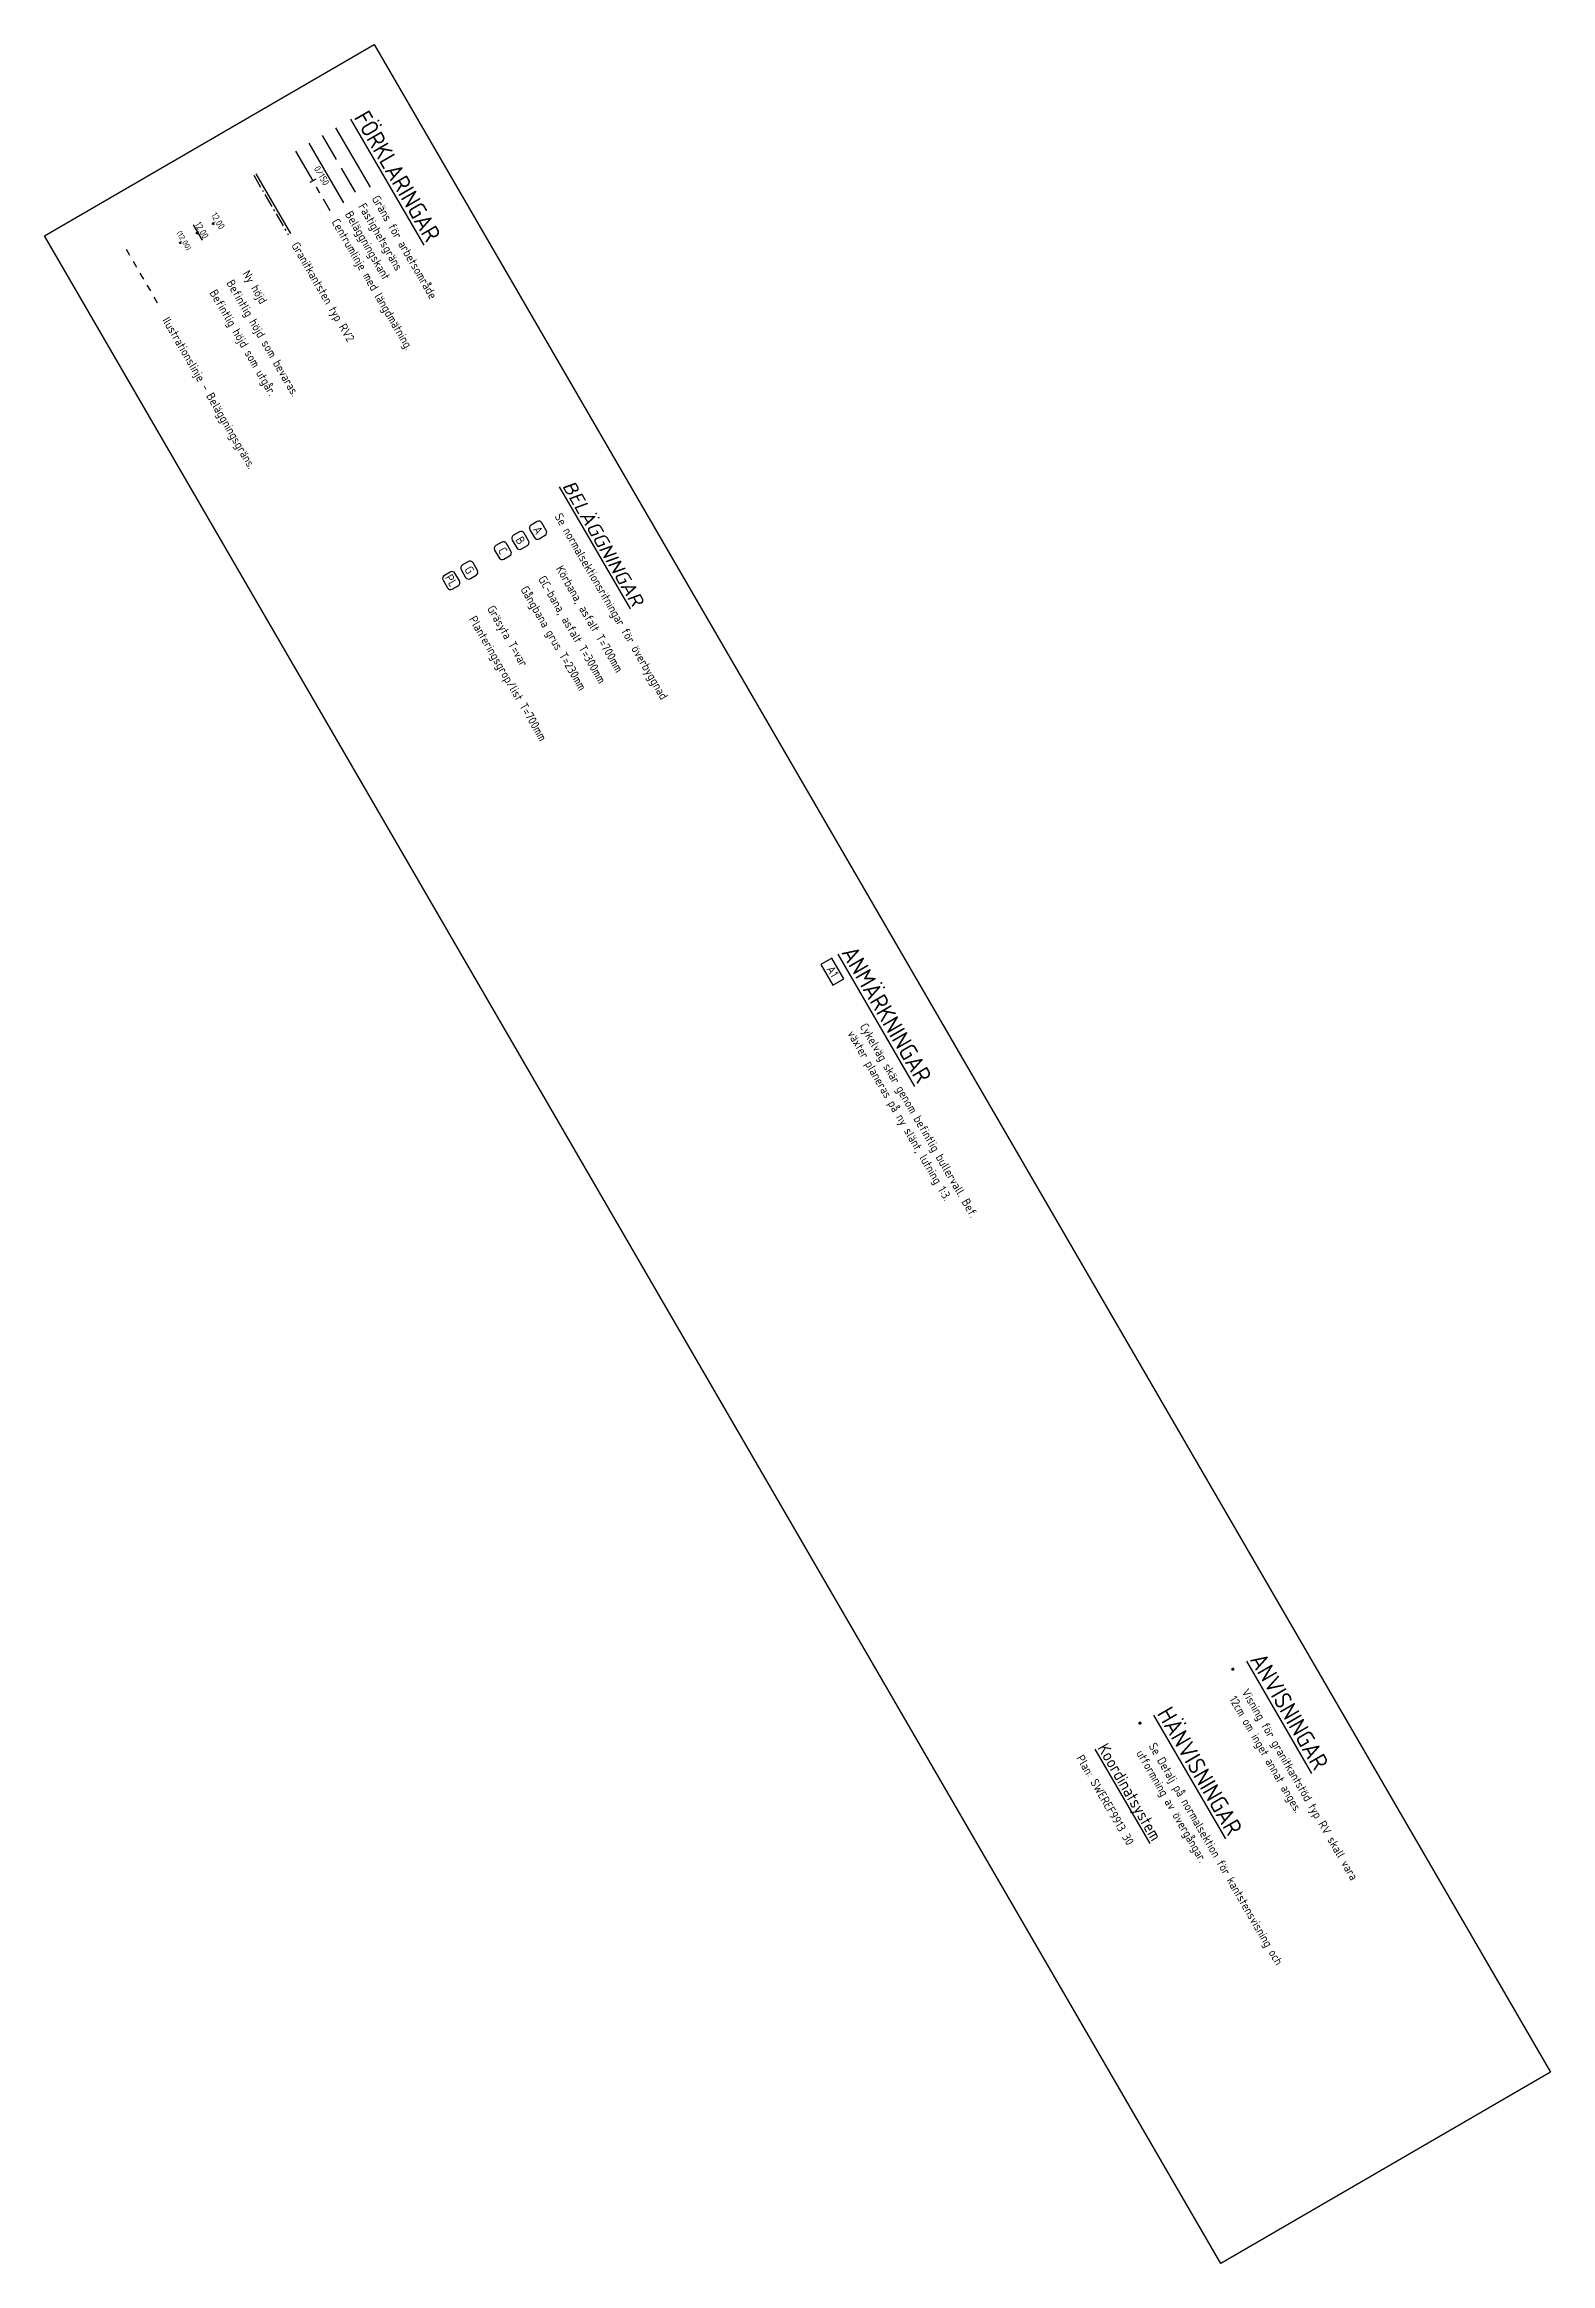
# Model space of a CAD drawing. Header units: metres. Extents: x 117856 to 119829, y 6148158 to 6148674.
# Drawn here: x 117944.7 to 118119.7, y 6148158.2 to 6148416.1 of the extents above; entities that cross this region are included whole.
import ezdxf
from ezdxf.enums import TextEntityAlignment as Align

# ---------------------------------------------------------------- set-up
doc = ezdxf.new("R2010")
doc.units = ezdxf.units.M
doc.header["$LTSCALE"] = 0.4
for name, pattern in [('AA_CENTER_4', [6.5, 4, -1, 0.5, -1]), ('AA_DASHED_2', [4, 2, -2]), ('AA_HIDDEN_8', [11, 8, -3]), ('CENTER', [16, 10, -2, 2, -2])]:
    doc.linetypes.add(name, pattern=pattern)
doc.layers.get('0').update_dxf_attribs({"linetype": 'CONTINUOUS'})
doc.layers.get('DEFPOINTS').update_dxf_attribs({"color": 5, "linetype": 'CONTINUOUS'})
for name, color, linetype in [('05_anm', 1, 'CONTINUOUS'), ('05_b-zniv', 4, 'CONTINUOUS'), ('05_beg', 4, 'AA_DASHED_2'), ('05_kgrv2', 1, 'AA_CENTER_4'), ('05_p_zniv', 1, 'CONTINUOUS'), ('05_T', 5, 'CONTINUOUS'), ('05_txt', 1, 'CONTINUOUS'), ('05_Öb-typ', 1, 'CONTINUOUS'), ('93_ent', 6, 'PLUS_1'), ('93_fast', 7, 'AA_HIDDEN_8'), ('M-311', 4, 'CENTER'), ('M-312A', 3, 'CONTINUOUS'), ('M-322B', 3, 'CONTINUOUS')]:
    doc.layers.add(name, color=color, linetype=linetype)
doc.styles.add('ISO', font='iso.shx')
doc.linetypes.add('PLUS_1', pattern='A,10,-2,["+",ISO,S=5,R=0,X=-1,Y=-2.5],-2.15', length=14.15)

msp = doc.modelspace()

# ---------------------------------------------------------------- texts
at = {"layer": '05_T', "color": 3, "style": 'ISO', "oblique": 10, "width": 1.2}
msp.add_text('%%UBELÄGGNINGAR', height=1.6, rotation=300.12102, dxfattribs=at).set_placement((118004.839, 6148364.793))
at = {"layer": '05_txt', "color": 7, "style": 'ISO'}
for s, p in [('%%uFÖRKLARINGAR', (117980.625, 6148407.609)), ('%%uANMÄRKNINGAR', (118037.256, 6148310.582)), ('%%uANVISNINGAR', (118084.742, 6148228.431)), ('%%uHÄNVISNINGAR', (118073.943, 6148222.166))]:
    msp.add_text(s, height=2, rotation=300.12102, dxfattribs=at).set_placement(p)
at = {"layer": '05_txt', "style": 'ISO'}
for s, p in [('Fastighetsgräns', (117981.15, 6148397.278)), ('Gräns för arbetsområde', (117982.707, 6148398.181)), ('Centrumlinje med längdmätning.', (117978.036, 6148395.471)), ('Beläggningskant', (117979.593, 6148396.374)), ('Granitkantsten typ RV2', (117973.365, 6148392.761)), ('Ny höjd', (117967.687, 6148389.467)), ('Befintlig höjd som utgår.', (117963.855, 6148387.244)), ('Befintlig höjd som bevaras.', (117965.817, 6148388.382)), ('Ilustrationslinje - Beläggningsgräns.', (117958.367, 6148384.06)), ('Se normalsektionsritningar för överbyggnad', (118003.949, 6148361.257))]:
    msp.add_text(s, height=1, rotation=300.12102, dxfattribs=at).set_placement(p)
for s, p in [('GC-bana, asfalt T=300mm', (118002.476, 6148354.239)), ('Körbana, asfalt T=700mm', (118004.531, 6148355.431)), ('Gräsyta T=var', (117996.54, 6148350.795)), ('Gångbana grus T=230mm', (118000.421, 6148353.047)), ('Planteringsgrop/list T=700mm', (117994.435, 6148349.574))]:
    msp.add_text(s, height=1, rotation=300.12102, dxfattribs=at).set_placement(p, align=Align.MIDDLE_LEFT)
at = {"layer": '05_txt', "color": 3, "style": 'ISO'}
msp.add_text('%%uKoordinatsystem', height=1.4, rotation=300.12102, dxfattribs=at).set_placement((118067.037, 6148218.159))
at = {"layer": '05_txt', "char_height": 1, "attachment_point": 1, "rotation": 300.12102, "style": 'ISO'}
for s, insert, width in [('Cykelväg skär genom befintlig bullervall. Bef. växter planeras på ny slänt, lutning 1:3.', (118040.288, 6148302.499), 26.55246), ('\\pi-3,l3,t3;{\\fSymbol|b0|i0|c2|p18;·^I}Visning för granitkantstöd typ RV skall vara 12cm om inget annat anges.', (118083.145, 6148227.761), 29.85714), ('\\pi-3,l3,t3;{\\fSymbol|b0|i0|c2|p18;·^I}Se Detalj på normalsektion för kantstensvisning och utformning av övergångar.', (118072.347, 6148221.496), 36.92857), ('\\pi-3,l3,t3;Plan: SWEREF9913 30', (118065.44, 6148217.489), 36.92857)]:
    msp.add_mtext(s, dxfattribs=dict(at, insert=insert, width=width))

# ---------------------------------------------------------------- blocks, each defined once
blk = doc.blocks.new('_zniv')
at = {"color": 0}
for p, q in [((-0.43, 0), (0.43, 0)), ((0, 0.43), (0, -0.43))]:
    blk.add_line(p, q, dxfattribs=at)
at = {"style": 'ISO'}
blk.add_attdef('ZNIV', text='', height=2, dxfattribs=at).set_placement((0, 0), align=Align.BOTTOM_CENTER)
blk = doc.blocks.new('_ANM')
at = {"color": 0}
blk.add_lwpolyline([(-3.46, -1.95), (3.46, -1.95), (3.46, 1.76), (-3.46, 1.76)], close=True, dxfattribs=at)
at = {"color": 4, "style": 'ISO'}
blk.add_attdef('ANM', text='', height=2.5, dxfattribs=at).set_placement((0, 0), align=Align.MIDDLE_CENTER)
blk = doc.blocks.new('_MSECT')
at = {"color": 3}
blk.add_line((1, 0), (-1, 0), dxfattribs=at)
at = {"style": 'ISO'}
blk.add_attdef('S', text='', height=2, rotation=270, dxfattribs=at).set_placement((2, 0), align=Align.CENTER)
blk = doc.blocks.new('_OVERB')
for p, q in [((-2.29, 0.99), (-2.29, -0.99)), ((1.29, 1.99), (-1.29, 1.99)), ((2.29, -0.99), (2.29, 0.99)), ((-1.29, -1.99), (1.29, -1.99))]:
    blk.add_line(p, q)
for centre, start, end in [((-1.29, 0.99), 90, 180), ((1.29, 0.99), 0, 90), ((-1.29, -0.99), 180, 270), ((1.29, -0.99), 270, 0)]:
    blk.add_arc(centre, 1, start, end)
at = {"style": 'ISO'}
blk.add_attdef('NR', text='', height=2.5, dxfattribs=at).set_placement((0, 0), align=Align.MIDDLE_CENTER)

# ---------------------------------------------------------------- linework, layer by layer
at = {"layer": '05_beg'}
msp.add_line((117954.213, 6148392.286), (117958.227, 6148385.366), dxfattribs=at)
at = {"layer": '05_kgrv2'}
msp.add_line((117969.038, 6148400.887), (117973.052, 6148393.967), dxfattribs=at)
at = {"layer": '93_ent'}
msp.add_line((117978.552, 6148406.407), (117982.567, 6148399.487), dxfattribs=at)
at = {"layer": '93_fast'}
msp.add_line((117976.995, 6148405.503), (117981.01, 6148398.584), dxfattribs=at)
at = {"layer": 'DEFPOINTS', "flags": 128}
msp.add_lwpolyline([(117983.043, 6148416.096), (118119.741, 6148180.478), (118081.405, 6148158.237), (117944.707, 6148393.855)], close=True, dxfattribs=at)
at = {"layer": 'M-311'}
msp.add_line((117973.881, 6148403.697), (117977.896, 6148396.777), dxfattribs=at)
at = {"layer": 'M-312A'}
for p, q in [((117975.438, 6148404.6), (117979.453, 6148397.68)), ((117969.297, 6148401.037), (117973.312, 6148394.117))]:
    msp.add_line(p, q, dxfattribs=at)

# ---------------------------------------------------------------- block references
at = {"layer": '05_anm', "xscale": 0.3999999999840965, "yscale": 0.3999999999840965, "zscale": 0.3999999999840965, "rotation": 300.1210198371655}
msp.add_blockref('_ANM', (118036.303, 6148308.373), dxfattribs=at).add_auto_attribs({'ANM': 'A1'})
at = {"layer": '05_b-zniv'}
for p, xscale, yscale, zscale, rotation, values in [((117962.45, 6148394.185), 0.3999999999840965, 0.3999999999840965, 0.3999999999840965, 300.1210198371655, {'ZNIV': '%%u12.00'}), ((117960.488, 6148393.047), 0.3200000000522799, 0.3200000000522799, 0.3200000000522799, 300.1210197870365, {'ZNIV': '(12.00)'})]:
    msp.add_blockref('_zniv', p, dxfattribs=dict(at, xscale=xscale, yscale=yscale, zscale=zscale, rotation=rotation)).add_auto_attribs(values)
at = {"layer": '05_p_zniv'}
ref = msp.add_blockref('_zniv', (117964.331, 6148395.272), dxfattribs=dict(at, xscale=0.3999999999840965, yscale=0.3999999999840965, zscale=0.3999999999840965, rotation=300.1210198371655))
ref.add_attrib('ZNIV', '12.00', dxfattribs={"layer": '0', "color": 4, "height": 0.8, "rotation": 300.12102, "style": 'ISO'}).set_placement((117964.331, 6148395.272), align=Align.BOTTOM_CENTER)
at = {"layer": '05_Öb-typ', "xscale": 0.3999999999840965, "yscale": 0.3999999999840965, "zscale": 0.3999999999840965, "rotation": 300.1210198371655}
for p, values in [((117997.973, 6148357.267), {'NR': 'C'}), ((118000.028, 6148358.459), {'NR': 'B'}), ((118002.083, 6148359.652), {'NR': 'A'}), ((117994.092, 6148355.015), {'NR': 'G'}), ((117991.987, 6148353.794), {'NR': 'PL'})]:
    msp.add_blockref('_OVERB', p, dxfattribs=at).add_auto_attribs(values)
at = {"layer": 'M-322B', "xscale": 0.3999999993737609, "yscale": 0.3999999993737609, "zscale": 0.3999999993737609, "rotation": 30.12101980459725}
msp.add_blockref('_MSECT', (117975.889, 6148400.237), dxfattribs=at).add_auto_attribs({'S': '0/150'})

msp.set_redraw_order([(e.dxf.handle, doc.entitydb.next_handle()) for e in msp.query("TEXT MTEXT ATTDEF DIMENSION ARC_DIMENSION")])  # texts and dimensions are drawn at this point

doc.saveas('drawing.dxf')
